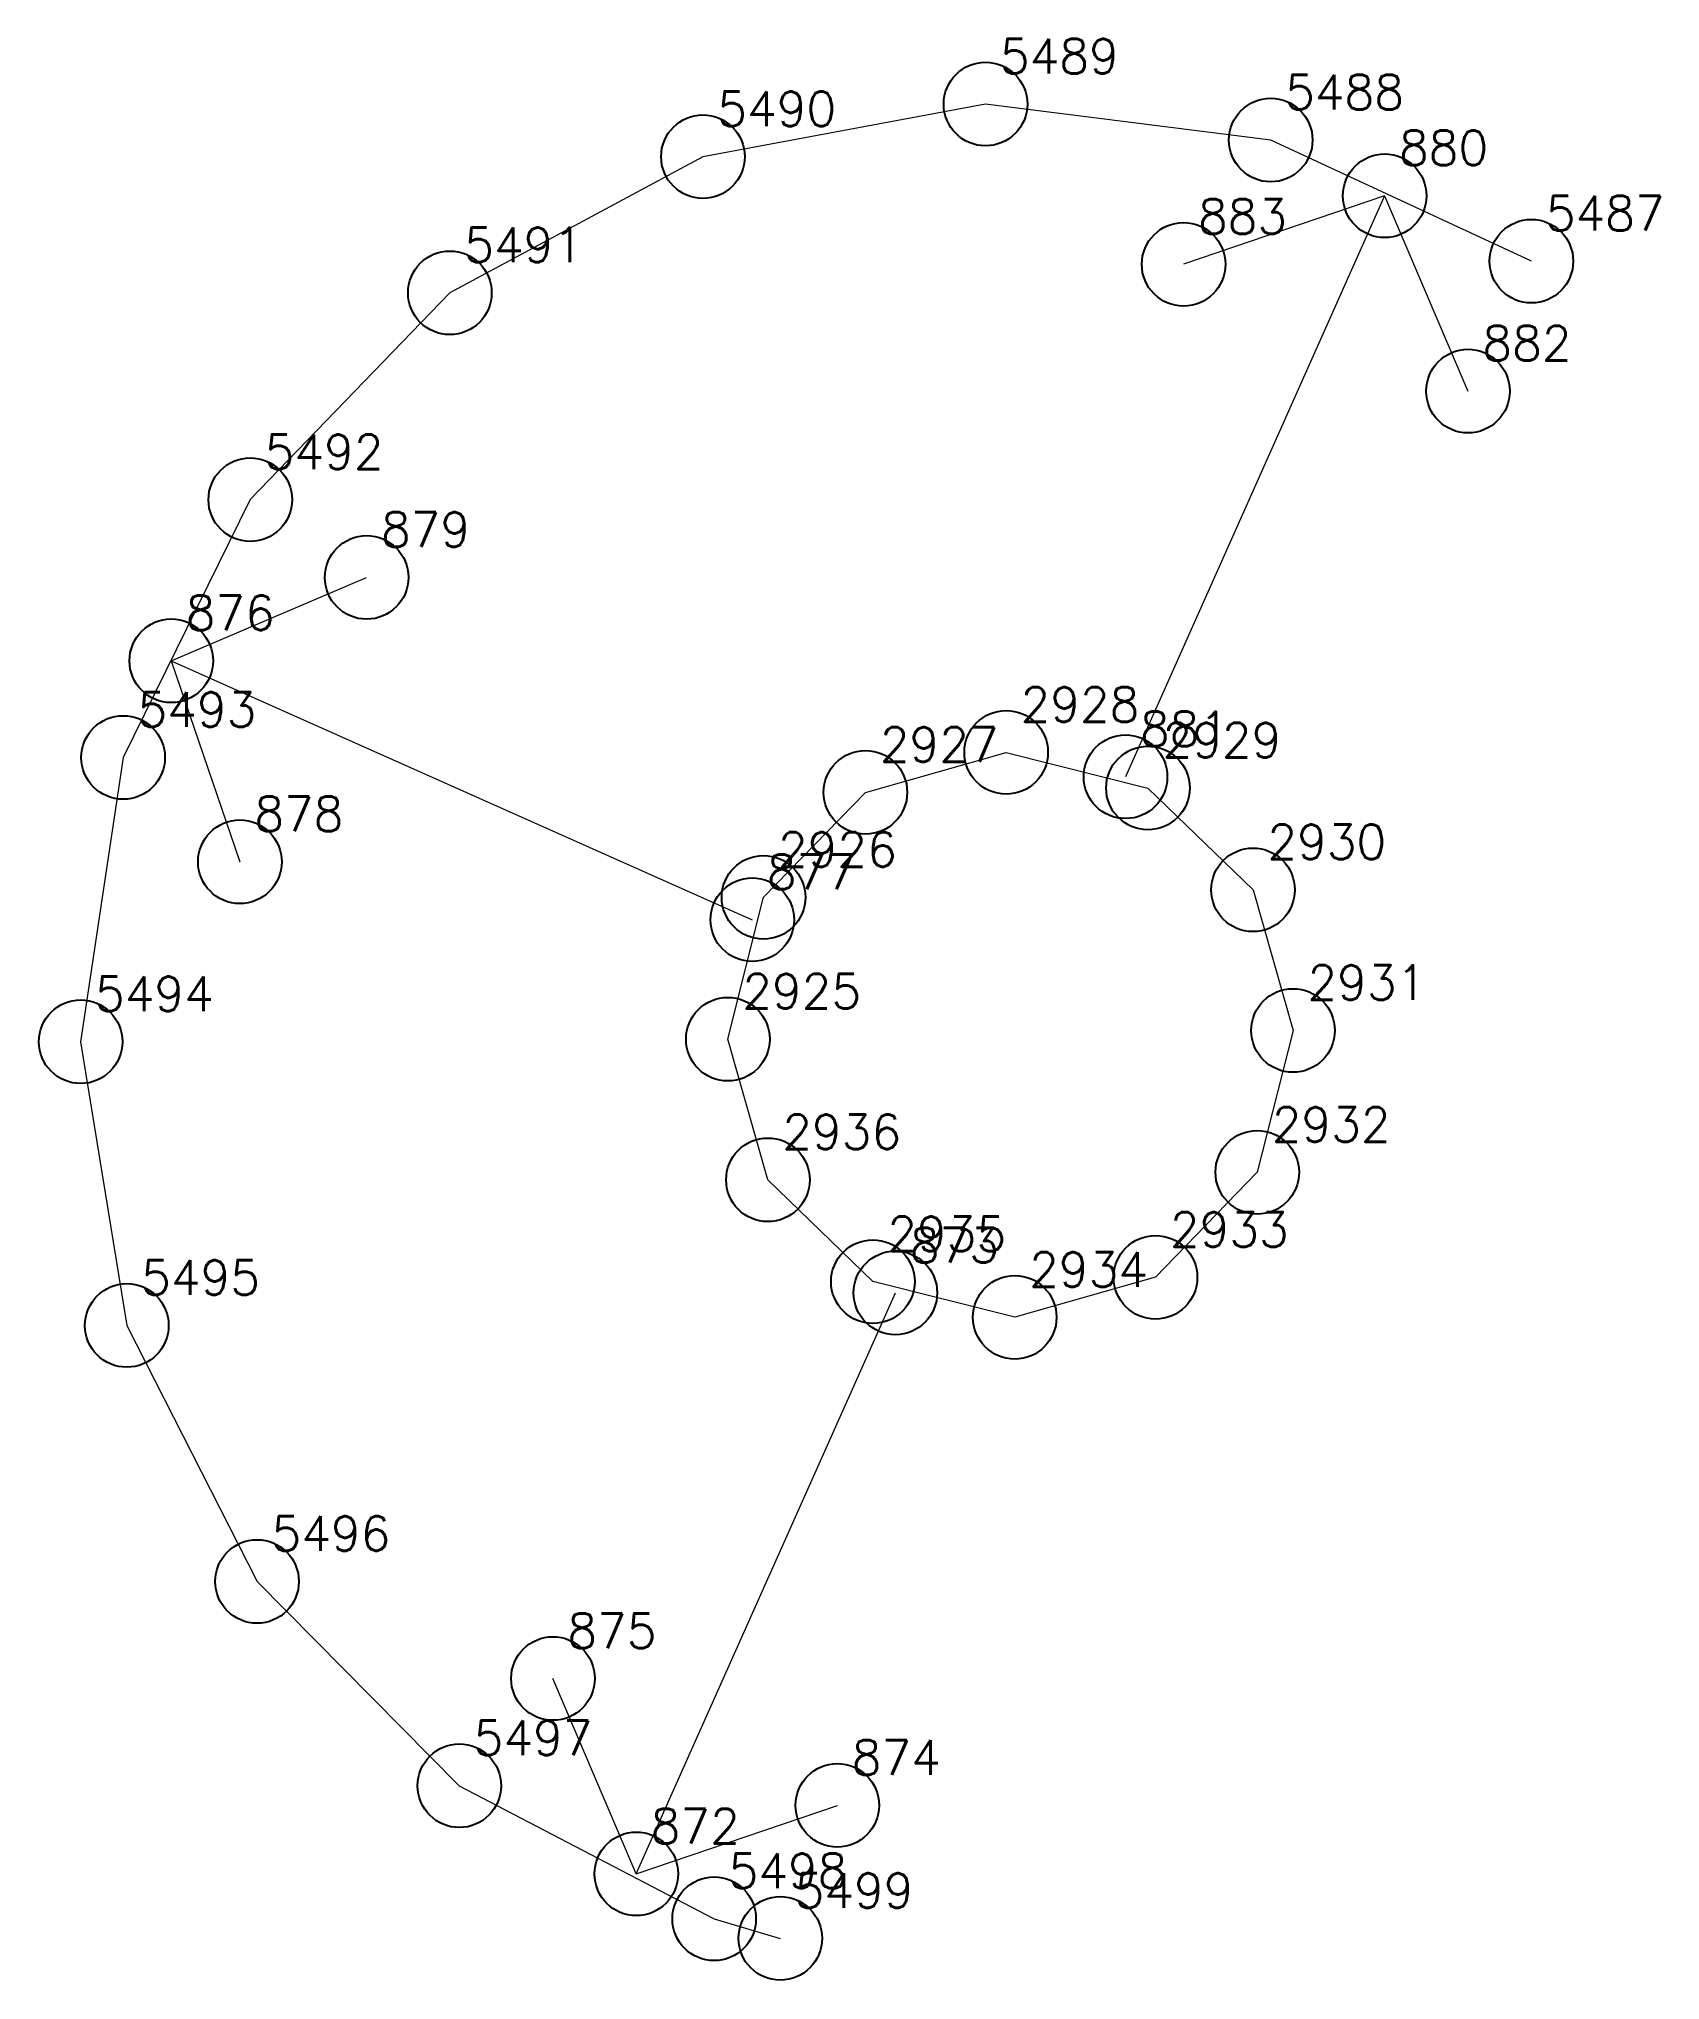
# Model space of a CAD drawing. Extents: x 1391501 to 1398271, y 354915 to 360782.
# Drawn here: x 1395866.91 to 1395881.46, y 360409.57 to 360427 of the extents above; entities that cross this region are included whole.
import ezdxf

# ---------------------------------------------------------------- set-up
doc = ezdxf.new("R2010")
doc.units = 0
doc.header["$PDMODE"] = 33
doc.header["$PDSIZE"] = 0.75
doc.layers.add('12 - ценные элементы визуального восприятия территории', color=7, linetype='Continuous')
doc.styles.get("Standard").update_dxf_attribs({"font": 'simplex.shx'})

msp = doc.modelspace()

# ---------------------------------------------------------------- texts
at = {"color": 7}
for s, p in [('2928', (1395875.723, 360420.867)), ('2927', (1395874.46, 360420.508)), ('2929', (1395876.996, 360420.547)), ('2930', (1395877.938, 360419.633)), ('2926', (1395873.546, 360419.565)), ('2925', (1395873.226, 360418.293)), ('2931', (1395878.297, 360418.37)), ('2936', (1395873.585, 360417.03)), ('2932', (1395877.977, 360417.097)), ('2933', (1395877.063, 360416.155)), ('2935', (1395874.527, 360416.116)), ('2934', (1395875.8, 360415.796))]:
    msp.add_text(s, height=0.3111, dxfattribs=at).set_placement(p)
at = {"layer": '12 - ценные элементы визуального восприятия территории', "color": 7}
for s, p in [('5489', (1395875.538, 360426.684)), ('5488', (1395878.097, 360426.362)), ('5490', (1395873.002, 360426.212)), ('880', (1395879.119, 360425.862)), ('883', (1395877.315, 360425.246)), ('5487', (1395880.436, 360425.274)), ('5491', (1395870.731, 360424.99)), ('882', (1395879.867, 360424.108)), ('5492', (1395868.94, 360423.134)), ('879', (1395869.984, 360422.437)), ('876', (1395868.231, 360421.689)), ('5493', (1395867.799, 360420.821)), ('881', (1395876.794, 360420.647)), ('878', (1395868.847, 360419.885)), ('877', (1395873.446, 360419.364)), ('5494', (1395867.418, 360418.27)), ('873', (1395874.729, 360416.015)), ('5495', (1395867.832, 360415.724)), ('5496', (1395869.002, 360413.425)), ('875', (1395871.656, 360412.554)), ('5497', (1395870.816, 360411.592)), ('874', (1395874.208, 360411.417)), ('872', (1395872.404, 360410.801)), ('5498', (1395873.103, 360410.399)), ('5499', (1395873.696, 360410.222))]:
    msp.add_text(s, height=0.3111, dxfattribs=at).set_placement(p)

# ---------------------------------------------------------------- linework, layer by layer
for p in [(1395875.594, 360420.592), (1395876.866, 360420.272), (1395874.331, 360420.233), (1395873.417, 360419.291), (1395877.809, 360419.358), (1395873.097, 360418.018), (1395878.168, 360418.096), (1395873.456, 360416.756), (1395877.847, 360416.823), (1395876.934, 360415.881), (1395874.398, 360415.842), (1395875.671, 360415.522)]:
    msp.add_point(p)
at = {"layer": '12 - ценные элементы визуального восприятия территории', "color": 7, "lineweight": 20}
for points in [[(1395880.307, 360425), (1395877.968, 360426.087), (1395875.409, 360426.41), (1395872.873, 360425.938), (1395870.602, 360424.716), (1395868.811, 360422.86), (1395867.67, 360420.546), (1395867.289, 360417.995), (1395867.703, 360415.449), (1395868.872, 360413.151), (1395870.687, 360411.318), (1395872.974, 360410.124), (1395873.567, 360409.948)], [(1395878.99, 360425.587), (1395876.665, 360420.373)], [(1395878.99, 360425.587), (1395877.186, 360424.972)], [(1395878.99, 360425.587), (1395879.738, 360423.834)], [(1395868.102, 360421.414), (1395869.855, 360422.162)], [(1395868.102, 360421.414), (1395873.316, 360419.09)], [(1395868.102, 360421.414), (1395868.718, 360419.61)], [(1395872.275, 360410.527), (1395874.6, 360415.741)], [(1395872.275, 360410.527), (1395871.527, 360412.28)], [(1395872.275, 360410.527), (1395874.079, 360411.142)]]:
    msp.add_lwpolyline(points, dxfattribs=at)
msp.add_lwpolyline([(1395873.097, 360418.018), (1395873.417, 360419.291), (1395874.331, 360420.233), (1395875.594, 360420.592), (1395876.866, 360420.272), (1395877.809, 360419.358), (1395878.168, 360418.096), (1395877.847, 360416.823), (1395876.934, 360415.881), (1395875.671, 360415.522), (1395874.398, 360415.842), (1395873.456, 360416.756), (1395873.097, 360418.018)], close=True, dxfattribs=at)
at = {"layer": '12 - ценные элементы визуального восприятия территории'}
for p in [(1395875.409, 360426.41), (1395877.968, 360426.087), (1395872.873, 360425.938), (1395878.99, 360425.587), (1395877.186, 360424.972), (1395880.307, 360425), (1395870.602, 360424.716), (1395879.738, 360423.834), (1395868.811, 360422.86), (1395869.855, 360422.162), (1395868.102, 360421.414), (1395867.67, 360420.546), (1395876.665, 360420.373), (1395868.718, 360419.61), (1395873.316, 360419.09), (1395867.289, 360417.995), (1395874.6, 360415.741), (1395867.703, 360415.449), (1395868.872, 360413.151), (1395871.527, 360412.28), (1395870.687, 360411.318), (1395874.079, 360411.142), (1395872.275, 360410.527), (1395872.974, 360410.124), (1395873.567, 360409.948)]:
    msp.add_point(p, dxfattribs=at)

msp.set_redraw_order([(e.dxf.handle, doc.entitydb.next_handle()) for e in msp.query("TEXT MTEXT ATTDEF DIMENSION ARC_DIMENSION")])  # texts and dimensions are drawn at this point

doc.saveas('drawing.dxf')
